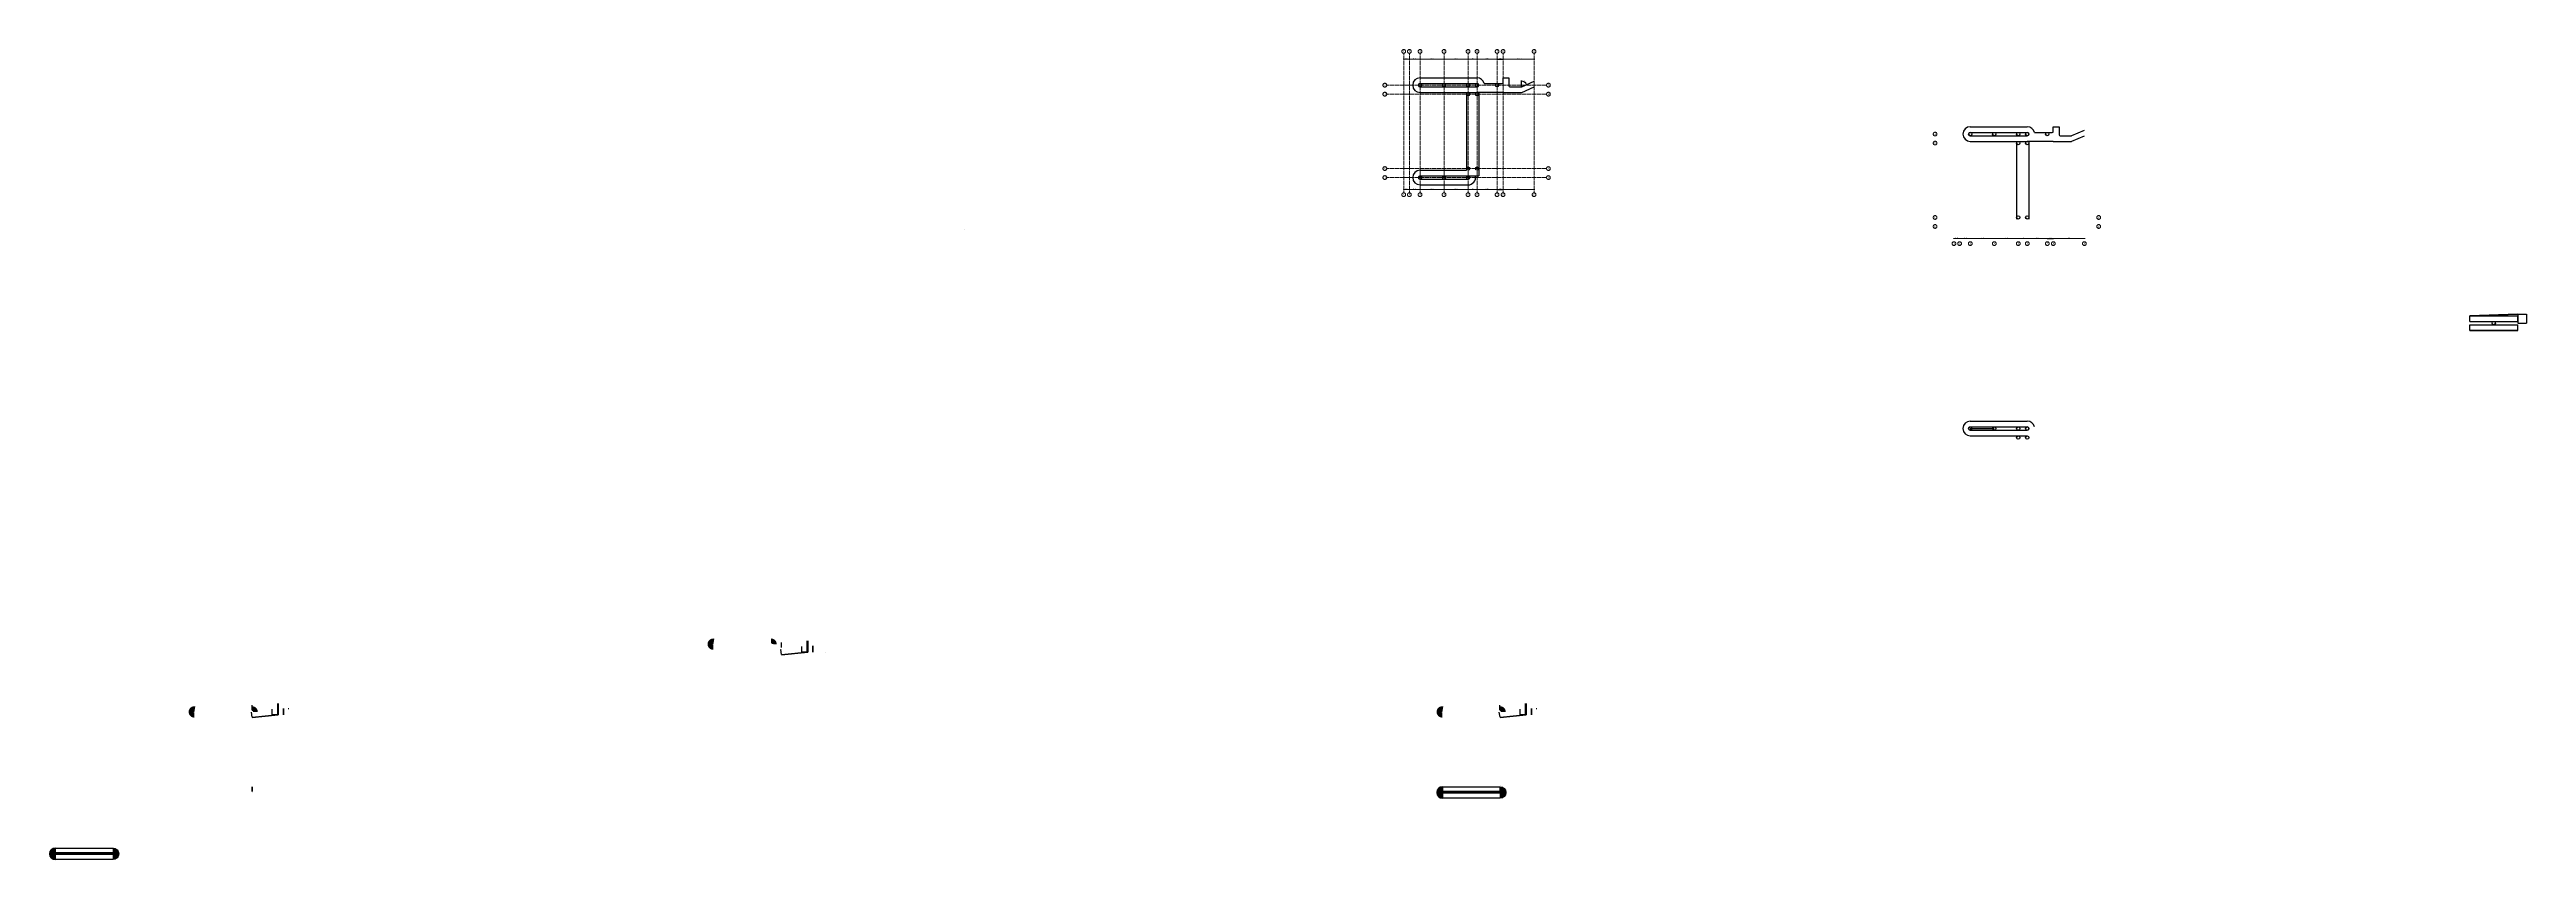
# Model space of a CAD drawing. Header units: millimetres. Extents: x 1985 to 5136, y 1737 to 3916.
# Drawn here: x 1985 to 2728, y 1737 to 1979 of the extents above; entities outside this region: 3.
import ezdxf

# ---------------------------------------------------------------- set-up
doc = ezdxf.new("R2010")
doc.units = ezdxf.units.MM
doc.linetypes.add('ACAD_ISO02W100', pattern=[15, 12, -3])
for name, color, linetype in [('Columnas', 3, 'Continuous'), ('EJES', 3, 'Continuous'), ('Puente', 6, 'Continuous')]:
    doc.layers.add(name, color=color, linetype=linetype)
doc.layers.add('Cotas', color=1, linetype='Continuous', lineweight=9)
doc.layers.add('Guias', color=5, linetype='ACAD_ISO02W100', lineweight=5)
doc.styles.add('arial', font='arial.ttf')
doc.styles.get("Standard").update_dxf_attribs({"font": 'arial.ttf'})
doc.dimstyles.new('FINAL', dxfattribs={"dimtxt": 0.3, "dimasz": 0.06, "dimexe": 0.08, "dimexo": 0.08, "dimgap": 0.05, "dimtad": 1, "dimzin": 5, "dimdsep": 46, "dimtxsty": 'arial', "dimblk1": 'ARCHTICK', "dimblk2": 'ARCHTICK', "dimsah": 1, "dimcen": 0.08, "dimdle": 0.08, "dimclrd": 1, "dimclre": 1, "dimclrt": 1, "dimadec": 0, "dimazin": 0, "dimtfac": 1, "dimtix": 1, "dimtofl": 0, "dimtmove": 2, "dimatfit": 3, "dimldrblk": 'ARCHTICK', "dimfxl": 0.08, "dimfxlon": 1, "dimtvp": 1, "dimtolj": 1, "dimtzin": 1, "dimlwd": -1, "dimarcsym": 0})

# ---------------------------------------------------------------- blocks, each defined once
blk = doc.blocks.new('_ArchTick')
at = {"layer": 'EJES', "color": 0, "linetype": 'Continuous', "lineweight": 0, "const_width": 0.15}
blk.add_lwpolyline([(-0.5, -0.5), (0.5, 0.5)], dxfattribs=at)
blk = doc.blocks.new('*D18')
at = {"layer": 'Cotas', "color": 1, "transparency": 16777216}
blk.add_line((2557.94, 1922.84), (2561.3, 1922.84), dxfattribs=at)
at = {"layer": 'Cotas', "color": 1, "lineweight": -2, "transparency": 16777216}
for p, q in [((2558.02, 1922.76), (2558.02, 1922.92)), ((2561.22, 1922.76), (2561.22, 1922.92))]:
    blk.add_line(p, q, dxfattribs=at)
at = {"layer": 'Defpoints', "color": 0}
for p in [(2558.02, 1922.61), (2561.22, 1922.84), (2561.22, 1922.61)]:
    blk.add_point(p, dxfattribs=at)
at = {"layer": 'Cotas', "color": 1, "transparency": 16777216, "xscale": 0.06, "yscale": 0.06, "zscale": 0.06, "rotation": 180}
blk.add_blockref('_ArchTick', (2558.02, 1922.84), dxfattribs=at)
at = {"layer": 'Cotas', "color": 1, "transparency": 16777216, "xscale": 0.06, "yscale": 0.06, "zscale": 0.06}
blk.add_blockref('_ArchTick', (2561.22, 1922.84), dxfattribs=at)
at = {"layer": 'Cotas', "color": 1, "transparency": 16777216, "insert": (2559.62, 1923.04), "char_height": 0.3, "attachment_point": 5, "style": 'arial'}
blk.add_mtext('\\A1;3.20', dxfattribs=at)
blk = doc.blocks.new('*D19')
at = {"layer": 'Cotas', "color": 1, "transparency": 16777216}
blk.add_line((2558.1, 1922.84), (2556.24, 1922.84), dxfattribs=at)
at = {"layer": 'Cotas', "color": 1, "lineweight": -2, "transparency": 16777216}
for p, q in [((2556.32, 1922.84), (2556.32, 1922.92)), ((2558.02, 1922.84), (2558.02, 1922.92))]:
    blk.add_line(p, q, dxfattribs=at)
at = {"layer": 'Defpoints', "color": 0}
for p in [(2556.32, 1922.84), (2556.32, 1922.84), (2558.02, 1922.84)]:
    blk.add_point(p, dxfattribs=at)
at = {"layer": 'Cotas', "color": 1, "transparency": 16777216, "xscale": 0.06, "yscale": 0.06, "zscale": 0.06, "rotation": 180}
blk.add_blockref('_ArchTick', (2556.32, 1922.84), dxfattribs=at)
at = {"layer": 'Cotas', "color": 1, "transparency": 16777216, "xscale": 0.06, "yscale": 0.06, "zscale": 0.06}
blk.add_blockref('_ArchTick', (2558.02, 1922.84), dxfattribs=at)
at = {"layer": 'Cotas', "color": 1, "transparency": 16777216, "insert": (2557.17, 1923.04), "char_height": 0.3, "attachment_point": 5, "style": 'arial'}
blk.add_mtext('\\A1;1.70', dxfattribs=at)
blk = doc.blocks.new('*D20')
at = {"layer": 'Cotas', "color": 1, "transparency": 16777216}
blk.add_line((2561.14, 1922.84), (2568.5, 1922.84), dxfattribs=at)
at = {"layer": 'Cotas', "color": 1, "lineweight": -2, "transparency": 16777216}
for p, q in [((2561.22, 1922.84), (2561.22, 1922.92)), ((2568.42, 1922.84), (2568.42, 1922.92))]:
    blk.add_line(p, q, dxfattribs=at)
at = {"layer": 'Defpoints', "color": 0}
for p in [(2561.22, 1922.84), (2568.42, 1922.84), (2568.42, 1922.84)]:
    blk.add_point(p, dxfattribs=at)
at = {"layer": 'Cotas', "color": 1, "transparency": 16777216, "xscale": 0.06, "yscale": 0.06, "zscale": 0.06, "rotation": 180}
blk.add_blockref('_ArchTick', (2561.22, 1922.84), dxfattribs=at)
at = {"layer": 'Cotas', "color": 1, "transparency": 16777216, "xscale": 0.06, "yscale": 0.06, "zscale": 0.06}
blk.add_blockref('_ArchTick', (2568.42, 1922.84), dxfattribs=at)
at = {"layer": 'Cotas', "color": 1, "transparency": 16777216, "insert": (2564.82, 1923.04), "char_height": 0.3, "attachment_point": 5, "style": 'arial'}
blk.add_mtext('\\A1;7.20', dxfattribs=at)
blk = doc.blocks.new('*D21')
at = {"layer": 'Defpoints', "color": 0}
for p in [(2584.32, 1922.84), (2586.12, 1922.84), (2586.12, 1922.84)]:
    blk.add_point(p, dxfattribs=at)
at = {"layer": 'Puente', "color": 1, "transparency": 16777216}
blk.add_line((2584.24, 1922.84), (2586.2, 1922.84), dxfattribs=at)
at = {"layer": 'Puente', "color": 1, "lineweight": -2, "transparency": 16777216}
for p, q in [((2584.32, 1922.84), (2584.32, 1922.92)), ((2586.12, 1922.84), (2586.12, 1922.92))]:
    blk.add_line(p, q, dxfattribs=at)
at = {"layer": 'Puente', "color": 1, "transparency": 16777216, "xscale": 0.06, "yscale": 0.06, "zscale": 0.06, "rotation": 180}
blk.add_blockref('_ArchTick', (2584.32, 1922.84), dxfattribs=at)
at = {"layer": 'Puente', "color": 1, "transparency": 16777216, "xscale": 0.06, "yscale": 0.06, "zscale": 0.06}
blk.add_blockref('_ArchTick', (2586.12, 1922.84), dxfattribs=at)
at = {"layer": 'Puente', "color": 1, "transparency": 16777216, "insert": (2585.22, 1923.04), "char_height": 0.3, "attachment_point": 5, "style": 'arial'}
blk.add_mtext('\\A1;1.80', dxfattribs=at)
blk = doc.blocks.new('*D22')
at = {"layer": 'Cotas', "color": 1, "transparency": 16777216}
blk.add_line((2568.34, 1922.84), (2575.7, 1922.84), dxfattribs=at)
at = {"layer": 'Cotas', "color": 1, "lineweight": -2, "transparency": 16777216}
for p, q in [((2568.42, 1922.84), (2568.42, 1922.92)), ((2575.62, 1922.92), (2575.62, 1922.76))]:
    blk.add_line(p, q, dxfattribs=at)
at = {"layer": 'Defpoints', "color": 0}
for p in [(2575.62, 1923.67), (2568.42, 1922.84), (2575.62, 1922.84)]:
    blk.add_point(p, dxfattribs=at)
at = {"layer": 'Cotas', "color": 1, "transparency": 16777216, "xscale": 0.06, "yscale": 0.06, "zscale": 0.06, "rotation": 180}
blk.add_blockref('_ArchTick', (2568.42, 1922.84), dxfattribs=at)
at = {"layer": 'Cotas', "color": 1, "transparency": 16777216, "xscale": 0.06, "yscale": 0.06, "zscale": 0.06}
blk.add_blockref('_ArchTick', (2575.62, 1922.84), dxfattribs=at)
at = {"layer": 'Cotas', "color": 1, "transparency": 16777216, "insert": (2572.02, 1923.04), "char_height": 0.3, "attachment_point": 5, "style": 'arial'}
blk.add_mtext('\\A1;7.20', dxfattribs=at)
blk = doc.blocks.new('*D23')
at = {"layer": 'Cotas', "color": 1, "transparency": 16777216}
blk.add_line((2575.54, 1922.84), (2578.4, 1922.84), dxfattribs=at)
at = {"layer": 'Cotas', "color": 1, "lineweight": -2, "transparency": 16777216}
for p, q in [((2575.62, 1922.84), (2575.62, 1922.92)), ((2578.32, 1922.92), (2578.32, 1922.76))]:
    blk.add_line(p, q, dxfattribs=at)
at = {"layer": 'Defpoints', "color": 0}
for p in [(2578.32, 1923.67), (2575.62, 1922.84), (2578.32, 1922.84)]:
    blk.add_point(p, dxfattribs=at)
at = {"layer": 'Cotas', "color": 1, "transparency": 16777216, "xscale": 0.06, "yscale": 0.06, "zscale": 0.06, "rotation": 180}
blk.add_blockref('_ArchTick', (2575.62, 1922.84), dxfattribs=at)
at = {"layer": 'Cotas', "color": 1, "transparency": 16777216, "xscale": 0.06, "yscale": 0.06, "zscale": 0.06}
blk.add_blockref('_ArchTick', (2578.32, 1922.84), dxfattribs=at)
at = {"layer": 'Cotas', "color": 1, "transparency": 16777216, "insert": (2576.97, 1923.04), "char_height": 0.3, "attachment_point": 5, "style": 'arial'}
blk.add_mtext('\\A1;2.70', dxfattribs=at)
blk = doc.blocks.new('*D24')
at = {"layer": 'Cotas', "color": 1, "transparency": 16777216}
blk.add_line((2578.24, 1922.84), (2584.4, 1922.84), dxfattribs=at)
at = {"layer": 'Cotas', "color": 1, "lineweight": -2, "transparency": 16777216}
for p, q in [((2578.32, 1922.84), (2578.32, 1922.92)), ((2584.32, 1922.84), (2584.32, 1922.92))]:
    blk.add_line(p, q, dxfattribs=at)
at = {"layer": 'Defpoints', "color": 0}
for p in [(2578.32, 1922.84), (2584.32, 1922.84), (2584.32, 1922.84)]:
    blk.add_point(p, dxfattribs=at)
at = {"layer": 'Cotas', "color": 1, "transparency": 16777216, "xscale": 0.06, "yscale": 0.06, "zscale": 0.06, "rotation": 180}
blk.add_blockref('_ArchTick', (2578.32, 1922.84), dxfattribs=at)
at = {"layer": 'Cotas', "color": 1, "transparency": 16777216, "xscale": 0.06, "yscale": 0.06, "zscale": 0.06}
blk.add_blockref('_ArchTick', (2584.32, 1922.84), dxfattribs=at)
at = {"layer": 'Cotas', "color": 1, "transparency": 16777216, "insert": (2581.32, 1923.04), "char_height": 0.3, "attachment_point": 5, "style": 'arial'}
blk.add_mtext('\\A1;6.00', dxfattribs=at)
blk = doc.blocks.new('*D25')
at = {"layer": 'Cotas', "color": 1, "transparency": 16777216}
blk.add_line((2586.04, 1922.84), (2595.5, 1922.84), dxfattribs=at)
at = {"layer": 'Cotas', "color": 1, "lineweight": -2, "transparency": 16777216}
for p, q in [((2586.12, 1922.84), (2586.12, 1922.92)), ((2595.42, 1922.92), (2595.42, 1922.76))]:
    blk.add_line(p, q, dxfattribs=at)
at = {"layer": 'Defpoints', "color": 0}
for p in [(2595.42, 1923.67), (2586.12, 1922.84), (2595.42, 1922.84)]:
    blk.add_point(p, dxfattribs=at)
at = {"layer": 'Cotas', "color": 1, "transparency": 16777216, "xscale": 0.06, "yscale": 0.06, "zscale": 0.06, "rotation": 180}
blk.add_blockref('_ArchTick', (2586.12, 1922.84), dxfattribs=at)
at = {"layer": 'Cotas', "color": 1, "transparency": 16777216, "xscale": 0.06, "yscale": 0.06, "zscale": 0.06}
blk.add_blockref('_ArchTick', (2595.42, 1922.84), dxfattribs=at)
at = {"layer": 'Cotas', "color": 1, "transparency": 16777216, "insert": (2590.77, 1923.04), "char_height": 0.3, "attachment_point": 5, "style": 'arial'}
blk.add_mtext('\\A1;9.30', dxfattribs=at)
blk = doc.blocks.new('dona_pasador')
for p, q in [((2560.85, 1881.93), (2560.85, 1880.48)), ((2560.85, 1879.98), (2560.85, 1878.53))]:
    blk.add_line(p, q)
for radius in [1.7, 0.25]:
    blk.add_arc((2560.85, 1880.23), radius, 90, 270)
blk = doc.blocks.new('*D113')
at = {"layer": 'Cotas', "color": 1, "transparency": 16777216}
blk.add_line((2392.95, 1937.51), (2396.31, 1937.51), dxfattribs=at)
at = {"layer": 'Cotas', "color": 1, "lineweight": -2, "transparency": 16777216}
for p, q in [((2393.03, 1937.43), (2393.03, 1937.59)), ((2396.23, 1937.43), (2396.23, 1937.59))]:
    blk.add_line(p, q, dxfattribs=at)
at = {"layer": 'Defpoints', "color": 0}
for p in [(2393.03, 1937.28), (2396.23, 1937.51), (2396.23, 1937.28)]:
    blk.add_point(p, dxfattribs=at)
at = {"layer": 'Cotas', "color": 1, "transparency": 16777216, "xscale": 0.06, "yscale": 0.06, "zscale": 0.06, "rotation": 180}
blk.add_blockref('_ArchTick', (2393.03, 1937.51), dxfattribs=at)
at = {"layer": 'Cotas', "color": 1, "transparency": 16777216, "xscale": 0.06, "yscale": 0.06, "zscale": 0.06}
blk.add_blockref('_ArchTick', (2396.23, 1937.51), dxfattribs=at)
at = {"layer": 'Cotas', "color": 1, "transparency": 16777216, "insert": (2394.63, 1937.71), "char_height": 0.3, "attachment_point": 5, "style": 'arial'}
blk.add_mtext('\\A1;3.20', dxfattribs=at)
blk = doc.blocks.new('*D114')
at = {"layer": 'Cotas', "color": 1, "transparency": 16777216}
blk.add_line((2393.11, 1937.51), (2391.25, 1937.51), dxfattribs=at)
at = {"layer": 'Cotas', "color": 1, "lineweight": -2, "transparency": 16777216}
for p, q in [((2391.33, 1937.51), (2391.33, 1937.59)), ((2393.03, 1937.51), (2393.03, 1937.59))]:
    blk.add_line(p, q, dxfattribs=at)
at = {"layer": 'Defpoints', "color": 0}
for p in [(2391.33, 1937.51), (2391.33, 1937.51), (2393.03, 1937.51)]:
    blk.add_point(p, dxfattribs=at)
at = {"layer": 'Cotas', "color": 1, "transparency": 16777216, "xscale": 0.06, "yscale": 0.06, "zscale": 0.06, "rotation": 180}
blk.add_blockref('_ArchTick', (2391.33, 1937.51), dxfattribs=at)
at = {"layer": 'Cotas', "color": 1, "transparency": 16777216, "xscale": 0.06, "yscale": 0.06, "zscale": 0.06}
blk.add_blockref('_ArchTick', (2393.03, 1937.51), dxfattribs=at)
at = {"layer": 'Cotas', "color": 1, "transparency": 16777216, "insert": (2392.18, 1937.71), "char_height": 0.3, "attachment_point": 5, "style": 'arial'}
blk.add_mtext('\\A1;1.70', dxfattribs=at)
blk = doc.blocks.new('*D115')
at = {"layer": 'Cotas', "color": 1, "transparency": 16777216}
blk.add_line((2396.15, 1937.51), (2403.51, 1937.51), dxfattribs=at)
at = {"layer": 'Cotas', "color": 1, "lineweight": -2, "transparency": 16777216}
for p, q in [((2396.23, 1937.51), (2396.23, 1937.59)), ((2403.43, 1937.51), (2403.43, 1937.59))]:
    blk.add_line(p, q, dxfattribs=at)
at = {"layer": 'Defpoints', "color": 0}
for p in [(2396.23, 1937.51), (2403.43, 1937.51), (2403.43, 1937.51)]:
    blk.add_point(p, dxfattribs=at)
at = {"layer": 'Cotas', "color": 1, "transparency": 16777216, "xscale": 0.06, "yscale": 0.06, "zscale": 0.06, "rotation": 180}
blk.add_blockref('_ArchTick', (2396.23, 1937.51), dxfattribs=at)
at = {"layer": 'Cotas', "color": 1, "transparency": 16777216, "xscale": 0.06, "yscale": 0.06, "zscale": 0.06}
blk.add_blockref('_ArchTick', (2403.43, 1937.51), dxfattribs=at)
at = {"layer": 'Cotas', "color": 1, "transparency": 16777216, "insert": (2399.83, 1937.71), "char_height": 0.3, "attachment_point": 5, "style": 'arial'}
blk.add_mtext('\\A1;7.20', dxfattribs=at)
blk = doc.blocks.new('*D116')
at = {"layer": 'Defpoints', "color": 0}
for p in [(2419.33, 1937.51), (2421.13, 1937.51), (2421.13, 1937.51)]:
    blk.add_point(p, dxfattribs=at)
at = {"layer": 'Puente', "color": 1, "transparency": 16777216}
blk.add_line((2419.25, 1937.51), (2421.21, 1937.51), dxfattribs=at)
at = {"layer": 'Puente', "color": 1, "lineweight": -2, "transparency": 16777216}
for p, q in [((2419.33, 1937.51), (2419.33, 1937.59)), ((2421.13, 1937.51), (2421.13, 1937.59))]:
    blk.add_line(p, q, dxfattribs=at)
at = {"layer": 'Puente', "color": 1, "transparency": 16777216, "xscale": 0.06, "yscale": 0.06, "zscale": 0.06, "rotation": 180}
blk.add_blockref('_ArchTick', (2419.33, 1937.51), dxfattribs=at)
at = {"layer": 'Puente', "color": 1, "transparency": 16777216, "xscale": 0.06, "yscale": 0.06, "zscale": 0.06}
blk.add_blockref('_ArchTick', (2421.13, 1937.51), dxfattribs=at)
at = {"layer": 'Puente', "color": 1, "transparency": 16777216, "insert": (2420.23, 1937.71), "char_height": 0.3, "attachment_point": 5, "style": 'arial'}
blk.add_mtext('\\A1;1.80', dxfattribs=at)
blk = doc.blocks.new('*D101')
at = {"layer": 'Cotas', "color": 1, "transparency": 16777216}
blk.add_line((2403.35, 1937.51), (2410.71, 1937.51), dxfattribs=at)
at = {"layer": 'Cotas', "color": 1, "lineweight": -2, "transparency": 16777216}
for p, q in [((2403.43, 1937.51), (2403.43, 1937.59)), ((2410.63, 1937.59), (2410.63, 1937.43))]:
    blk.add_line(p, q, dxfattribs=at)
at = {"layer": 'Defpoints', "color": 0}
for p in [(2403.43, 1937.51), (2410.63, 1938.33), (2410.63, 1937.51)]:
    blk.add_point(p, dxfattribs=at)
at = {"layer": 'Cotas', "color": 1, "transparency": 16777216, "xscale": 0.06, "yscale": 0.06, "zscale": 0.06, "rotation": 180}
blk.add_blockref('_ArchTick', (2403.43, 1937.51), dxfattribs=at)
at = {"layer": 'Cotas', "color": 1, "transparency": 16777216, "xscale": 0.06, "yscale": 0.06, "zscale": 0.06}
blk.add_blockref('_ArchTick', (2410.63, 1937.51), dxfattribs=at)
at = {"layer": 'Cotas', "color": 1, "transparency": 16777216, "insert": (2407.03, 1937.71), "char_height": 0.3, "attachment_point": 5, "style": 'arial'}
blk.add_mtext('\\A1;7.20', dxfattribs=at)
blk = doc.blocks.new('*D102')
at = {"layer": 'Cotas', "color": 1, "transparency": 16777216}
blk.add_line((2410.55, 1937.51), (2413.41, 1937.51), dxfattribs=at)
at = {"layer": 'Cotas', "color": 1, "lineweight": -2, "transparency": 16777216}
for p, q in [((2410.63, 1937.51), (2410.63, 1937.59)), ((2413.33, 1937.59), (2413.33, 1937.43))]:
    blk.add_line(p, q, dxfattribs=at)
at = {"layer": 'Defpoints', "color": 0}
for p in [(2410.63, 1937.51), (2413.33, 1938.33), (2413.33, 1937.51)]:
    blk.add_point(p, dxfattribs=at)
at = {"layer": 'Cotas', "color": 1, "transparency": 16777216, "xscale": 0.06, "yscale": 0.06, "zscale": 0.06, "rotation": 180}
blk.add_blockref('_ArchTick', (2410.63, 1937.51), dxfattribs=at)
at = {"layer": 'Cotas', "color": 1, "transparency": 16777216, "xscale": 0.06, "yscale": 0.06, "zscale": 0.06}
blk.add_blockref('_ArchTick', (2413.33, 1937.51), dxfattribs=at)
at = {"layer": 'Cotas', "color": 1, "transparency": 16777216, "insert": (2411.98, 1937.71), "char_height": 0.3, "attachment_point": 5, "style": 'arial'}
blk.add_mtext('\\A1;2.70', dxfattribs=at)
blk = doc.blocks.new('*D103')
at = {"layer": 'Cotas', "color": 1, "transparency": 16777216}
blk.add_line((2413.25, 1937.51), (2419.41, 1937.51), dxfattribs=at)
at = {"layer": 'Cotas', "color": 1, "lineweight": -2, "transparency": 16777216}
for p, q in [((2413.33, 1937.51), (2413.33, 1937.59)), ((2419.33, 1937.51), (2419.33, 1937.59))]:
    blk.add_line(p, q, dxfattribs=at)
at = {"layer": 'Defpoints', "color": 0}
for p in [(2413.33, 1937.51), (2419.33, 1937.51), (2419.33, 1937.51)]:
    blk.add_point(p, dxfattribs=at)
at = {"layer": 'Cotas', "color": 1, "transparency": 16777216, "xscale": 0.06, "yscale": 0.06, "zscale": 0.06, "rotation": 180}
blk.add_blockref('_ArchTick', (2413.33, 1937.51), dxfattribs=at)
at = {"layer": 'Cotas', "color": 1, "transparency": 16777216, "xscale": 0.06, "yscale": 0.06, "zscale": 0.06}
blk.add_blockref('_ArchTick', (2419.33, 1937.51), dxfattribs=at)
at = {"layer": 'Cotas', "color": 1, "transparency": 16777216, "insert": (2416.33, 1937.71), "char_height": 0.3, "attachment_point": 5, "style": 'arial'}
blk.add_mtext('\\A1;6.00', dxfattribs=at)
blk = doc.blocks.new('*D104')
at = {"layer": 'Cotas', "color": 1, "transparency": 16777216}
blk.add_line((2421.05, 1937.51), (2430.51, 1937.51), dxfattribs=at)
at = {"layer": 'Cotas', "color": 1, "lineweight": -2, "transparency": 16777216}
for p, q in [((2421.13, 1937.51), (2421.13, 1937.59)), ((2430.43, 1937.59), (2430.43, 1937.43))]:
    blk.add_line(p, q, dxfattribs=at)
at = {"layer": 'Defpoints', "color": 0}
for p in [(2421.13, 1937.51), (2430.43, 1938.33), (2430.43, 1937.51)]:
    blk.add_point(p, dxfattribs=at)
at = {"layer": 'Cotas', "color": 1, "transparency": 16777216, "xscale": 0.06, "yscale": 0.06, "zscale": 0.06, "rotation": 180}
blk.add_blockref('_ArchTick', (2421.13, 1937.51), dxfattribs=at)
at = {"layer": 'Cotas', "color": 1, "transparency": 16777216, "xscale": 0.06, "yscale": 0.06, "zscale": 0.06}
blk.add_blockref('_ArchTick', (2430.43, 1937.51), dxfattribs=at)
at = {"layer": 'Cotas', "color": 1, "transparency": 16777216, "insert": (2425.78, 1937.71), "char_height": 0.3, "attachment_point": 5, "style": 'arial'}
blk.add_mtext('\\A1;9.30', dxfattribs=at)
blk = doc.blocks.new('*D105')
at = {"layer": 'Cotas', "color": 1, "transparency": 16777216}
blk.add_line((2392.95, 1976.59), (2396.31, 1976.59), dxfattribs=at)
at = {"layer": 'Cotas', "color": 1, "lineweight": -2, "transparency": 16777216}
for p, q in [((2393.03, 1976.51), (2393.03, 1976.67)), ((2396.23, 1976.51), (2396.23, 1976.67))]:
    blk.add_line(p, q, dxfattribs=at)
at = {"layer": 'Defpoints', "color": 0}
for p in [(2393.03, 1976.36), (2396.23, 1976.59), (2396.23, 1976.36)]:
    blk.add_point(p, dxfattribs=at)
at = {"layer": 'Cotas', "color": 1, "transparency": 16777216, "xscale": 0.06, "yscale": 0.06, "zscale": 0.06, "rotation": 180}
blk.add_blockref('_ArchTick', (2393.03, 1976.59), dxfattribs=at)
at = {"layer": 'Cotas', "color": 1, "transparency": 16777216, "xscale": 0.06, "yscale": 0.06, "zscale": 0.06}
blk.add_blockref('_ArchTick', (2396.23, 1976.59), dxfattribs=at)
at = {"layer": 'Cotas', "color": 1, "transparency": 16777216, "insert": (2394.63, 1976.79), "char_height": 0.3, "attachment_point": 5, "style": 'arial'}
blk.add_mtext('\\A1;3.20', dxfattribs=at)
blk = doc.blocks.new('*D106')
at = {"layer": 'Cotas', "color": 1, "transparency": 16777216}
blk.add_line((2393.11, 1976.59), (2391.25, 1976.59), dxfattribs=at)
at = {"layer": 'Cotas', "color": 1, "lineweight": -2, "transparency": 16777216}
for p, q in [((2391.33, 1976.59), (2391.33, 1976.67)), ((2393.03, 1976.59), (2393.03, 1976.67))]:
    blk.add_line(p, q, dxfattribs=at)
at = {"layer": 'Defpoints', "color": 0}
for p in [(2391.33, 1976.59), (2391.33, 1976.59), (2393.03, 1976.59)]:
    blk.add_point(p, dxfattribs=at)
at = {"layer": 'Cotas', "color": 1, "transparency": 16777216, "xscale": 0.06, "yscale": 0.06, "zscale": 0.06, "rotation": 180}
blk.add_blockref('_ArchTick', (2391.33, 1976.59), dxfattribs=at)
at = {"layer": 'Cotas', "color": 1, "transparency": 16777216, "xscale": 0.06, "yscale": 0.06, "zscale": 0.06}
blk.add_blockref('_ArchTick', (2393.03, 1976.59), dxfattribs=at)
at = {"layer": 'Cotas', "color": 1, "transparency": 16777216, "insert": (2392.18, 1976.79), "char_height": 0.3, "attachment_point": 5, "style": 'arial'}
blk.add_mtext('\\A1;1.70', dxfattribs=at)
blk = doc.blocks.new('*D107')
at = {"layer": 'Cotas', "color": 1, "transparency": 16777216}
blk.add_line((2396.15, 1976.59), (2403.51, 1976.59), dxfattribs=at)
at = {"layer": 'Cotas', "color": 1, "lineweight": -2, "transparency": 16777216}
for p, q in [((2396.23, 1976.59), (2396.23, 1976.67)), ((2403.43, 1976.59), (2403.43, 1976.67))]:
    blk.add_line(p, q, dxfattribs=at)
at = {"layer": 'Defpoints', "color": 0}
for p in [(2396.23, 1976.59), (2403.43, 1976.59), (2403.43, 1976.59)]:
    blk.add_point(p, dxfattribs=at)
at = {"layer": 'Cotas', "color": 1, "transparency": 16777216, "xscale": 0.06, "yscale": 0.06, "zscale": 0.06, "rotation": 180}
blk.add_blockref('_ArchTick', (2396.23, 1976.59), dxfattribs=at)
at = {"layer": 'Cotas', "color": 1, "transparency": 16777216, "xscale": 0.06, "yscale": 0.06, "zscale": 0.06}
blk.add_blockref('_ArchTick', (2403.43, 1976.59), dxfattribs=at)
at = {"layer": 'Cotas', "color": 1, "transparency": 16777216, "insert": (2399.83, 1976.79), "char_height": 0.3, "attachment_point": 5, "style": 'arial'}
blk.add_mtext('\\A1;7.20', dxfattribs=at)
blk = doc.blocks.new('*D108')
at = {"layer": 'Defpoints', "color": 0}
for p in [(2419.33, 1976.59), (2421.13, 1976.59), (2421.13, 1976.59)]:
    blk.add_point(p, dxfattribs=at)
at = {"layer": 'Puente', "color": 1, "transparency": 16777216}
blk.add_line((2419.25, 1976.59), (2421.21, 1976.59), dxfattribs=at)
at = {"layer": 'Puente', "color": 1, "lineweight": -2, "transparency": 16777216}
for p, q in [((2419.33, 1976.59), (2419.33, 1976.67)), ((2421.13, 1976.59), (2421.13, 1976.67))]:
    blk.add_line(p, q, dxfattribs=at)
at = {"layer": 'Puente', "color": 1, "transparency": 16777216, "xscale": 0.06, "yscale": 0.06, "zscale": 0.06, "rotation": 180}
blk.add_blockref('_ArchTick', (2419.33, 1976.59), dxfattribs=at)
at = {"layer": 'Puente', "color": 1, "transparency": 16777216, "xscale": 0.06, "yscale": 0.06, "zscale": 0.06}
blk.add_blockref('_ArchTick', (2421.13, 1976.59), dxfattribs=at)
at = {"layer": 'Puente', "color": 1, "transparency": 16777216, "insert": (2420.23, 1976.79), "char_height": 0.3, "attachment_point": 5, "style": 'arial'}
blk.add_mtext('\\A1;1.80', dxfattribs=at)
blk = doc.blocks.new('*D109')
at = {"layer": 'Cotas', "color": 1, "transparency": 16777216}
blk.add_line((2403.35, 1976.59), (2410.71, 1976.59), dxfattribs=at)
at = {"layer": 'Cotas', "color": 1, "lineweight": -2, "transparency": 16777216}
for p, q in [((2403.43, 1976.59), (2403.43, 1976.67)), ((2410.63, 1976.67), (2410.63, 1976.51))]:
    blk.add_line(p, q, dxfattribs=at)
at = {"layer": 'Defpoints', "color": 0}
for p in [(2403.43, 1976.59), (2410.63, 1977.42), (2410.63, 1976.59)]:
    blk.add_point(p, dxfattribs=at)
at = {"layer": 'Cotas', "color": 1, "transparency": 16777216, "xscale": 0.06, "yscale": 0.06, "zscale": 0.06, "rotation": 180}
blk.add_blockref('_ArchTick', (2403.43, 1976.59), dxfattribs=at)
at = {"layer": 'Cotas', "color": 1, "transparency": 16777216, "xscale": 0.06, "yscale": 0.06, "zscale": 0.06}
blk.add_blockref('_ArchTick', (2410.63, 1976.59), dxfattribs=at)
at = {"layer": 'Cotas', "color": 1, "transparency": 16777216, "insert": (2407.03, 1976.79), "char_height": 0.3, "attachment_point": 5, "style": 'arial'}
blk.add_mtext('\\A1;7.20', dxfattribs=at)
blk = doc.blocks.new('*D110')
at = {"layer": 'Cotas', "color": 1, "transparency": 16777216}
blk.add_line((2410.55, 1976.59), (2413.41, 1976.59), dxfattribs=at)
at = {"layer": 'Cotas', "color": 1, "lineweight": -2, "transparency": 16777216}
for p, q in [((2410.63, 1976.59), (2410.63, 1976.67)), ((2413.33, 1976.67), (2413.33, 1976.51))]:
    blk.add_line(p, q, dxfattribs=at)
at = {"layer": 'Defpoints', "color": 0}
for p in [(2410.63, 1976.59), (2413.33, 1977.42), (2413.33, 1976.59)]:
    blk.add_point(p, dxfattribs=at)
at = {"layer": 'Cotas', "color": 1, "transparency": 16777216, "xscale": 0.06, "yscale": 0.06, "zscale": 0.06, "rotation": 180}
blk.add_blockref('_ArchTick', (2410.63, 1976.59), dxfattribs=at)
at = {"layer": 'Cotas', "color": 1, "transparency": 16777216, "xscale": 0.06, "yscale": 0.06, "zscale": 0.06}
blk.add_blockref('_ArchTick', (2413.33, 1976.59), dxfattribs=at)
at = {"layer": 'Cotas', "color": 1, "transparency": 16777216, "insert": (2411.98, 1976.79), "char_height": 0.3, "attachment_point": 5, "style": 'arial'}
blk.add_mtext('\\A1;2.70', dxfattribs=at)
blk = doc.blocks.new('*D111')
at = {"layer": 'Cotas', "color": 1, "transparency": 16777216}
blk.add_line((2413.25, 1976.59), (2419.41, 1976.59), dxfattribs=at)
at = {"layer": 'Cotas', "color": 1, "lineweight": -2, "transparency": 16777216}
for p, q in [((2413.33, 1976.59), (2413.33, 1976.67)), ((2419.33, 1976.59), (2419.33, 1976.67))]:
    blk.add_line(p, q, dxfattribs=at)
at = {"layer": 'Defpoints', "color": 0}
for p in [(2413.33, 1976.59), (2419.33, 1976.59), (2419.33, 1976.59)]:
    blk.add_point(p, dxfattribs=at)
at = {"layer": 'Cotas', "color": 1, "transparency": 16777216, "xscale": 0.06, "yscale": 0.06, "zscale": 0.06, "rotation": 180}
blk.add_blockref('_ArchTick', (2413.33, 1976.59), dxfattribs=at)
at = {"layer": 'Cotas', "color": 1, "transparency": 16777216, "xscale": 0.06, "yscale": 0.06, "zscale": 0.06}
blk.add_blockref('_ArchTick', (2419.33, 1976.59), dxfattribs=at)
at = {"layer": 'Cotas', "color": 1, "transparency": 16777216, "insert": (2416.33, 1976.79), "char_height": 0.3, "attachment_point": 5, "style": 'arial'}
blk.add_mtext('\\A1;6.00', dxfattribs=at)
blk = doc.blocks.new('*D112')
at = {"layer": 'Cotas', "color": 1, "transparency": 16777216}
blk.add_line((2421.05, 1976.59), (2430.51, 1976.59), dxfattribs=at)
at = {"layer": 'Cotas', "color": 1, "lineweight": -2, "transparency": 16777216}
for p, q in [((2421.13, 1976.59), (2421.13, 1976.67)), ((2430.43, 1976.67), (2430.43, 1976.51))]:
    blk.add_line(p, q, dxfattribs=at)
at = {"layer": 'Defpoints', "color": 0}
for p in [(2421.13, 1976.59), (2430.43, 1977.42), (2430.43, 1976.59)]:
    blk.add_point(p, dxfattribs=at)
at = {"layer": 'Cotas', "color": 1, "transparency": 16777216, "xscale": 0.06, "yscale": 0.06, "zscale": 0.06, "rotation": 180}
blk.add_blockref('_ArchTick', (2421.13, 1976.59), dxfattribs=at)
at = {"layer": 'Cotas', "color": 1, "transparency": 16777216, "xscale": 0.06, "yscale": 0.06, "zscale": 0.06}
blk.add_blockref('_ArchTick', (2430.43, 1976.59), dxfattribs=at)
at = {"layer": 'Cotas', "color": 1, "transparency": 16777216, "insert": (2425.78, 1976.79), "char_height": 0.3, "attachment_point": 5, "style": 'arial'}
blk.add_mtext('\\A1;9.30', dxfattribs=at)
blk = doc.blocks.new('*D117')
at = {"layer": 'Defpoints', "color": 0}
for p in [(2426.63, 1970.18), (2426.63, 1968.32), (2426.73, 1968.36), (2427.8, 1969.53), (2430.43, 1970.01)]:
    blk.add_point(p, dxfattribs=at)
at = {"layer": 'Puente', "color": 1, "transparency": 16777216}
blk.add_arc((2426.63, 1968.31), 1.69, 24.10223, 90, dxfattribs=at)
at = {"layer": 'Puente', "color": 1, "transparency": 16777216, "xscale": 0.06, "yscale": 0.06, "zscale": 0.06}
for p, rotation in [((2426.63, 1970), 179.999999999988), ((2428.17, 1969), 294.10223450116)]:
    blk.add_blockref('_ArchTick', p, dxfattribs=dict(at, rotation=rotation))
at = {"layer": 'Puente', "color": 1, "transparency": 16777216, "insert": (2427.66, 1969.9), "char_height": 0.3, "attachment_point": 5, "rotation": 327.05112, "style": 'arial'}
blk.add_mtext('\\A1;66°', dxfattribs=at)

msp = doc.modelspace()

# ---------------------------------------------------------------- linework, layer by layer
for p, q in [((4445.523, 3628.423, 0.099), (4445.273, 3626.722, 0.349)), ((4445.479, 3626.783, 4.569), (4445.479, 3626.783, 0.069)), ((2259.581, 1925.657, 4.601), (2259.581, 1925.657, 4.701)), ((2725.38, 1900.162, 6.5), (2710.981, 1899.66, 4.5)), ((2710.981, 1899.66, 4), (2725.38, 1900.162, 6)), ((2710.981, 1897.96), (2710.981, 1899.66)), ((2710.981, 1899.66), (2710.981, 1899.66, 0.5)), ((2710.981, 1899.66, 0.5), (2725.35, 1899.66, 3)), ((2710.981, 1899.66), (2725.35, 1899.66, 2.5)), ((2710.981, 1897.96, 4.5), (2710.981, 1899.66, 4.5)), ((2710.981, 1897.96), (2725.35, 1897.96)), ((2710.981, 1897.96, 4.5), (2710.981, 1897.96, 4)), ((2710.981, 1895.26), (2710.981, 1896.96)), ((2710.981, 1896.96), (2725.35, 1896.96)), ((2710.981, 1895.26), (2725.35, 1895.26)), ((2725.35, 1895.26, 2.5), (2710.981, 1895.26, 4)), ((2725.35, 1895.26, 3), (2710.981, 1895.26, 4.5)), ((2710.981, 1895.26, 4.5), (2710.981, 1895.26, 4)), ((2725.35, 1897.96), (2725.35, 1899.66)), ((2725.35, 1899.66, 3), (2725.35, 1899.66, 2.5)), ((2725.35, 1897.46), (2725.35, 1897.46, 5.5)), ((2725.35, 1895.26), (2725.35, 1896.96)), ((2725.35, 1895.26, 3), (2725.35, 1895.26, 2.5)), ((2725.38, 1900.162, 6), (2727.98, 1900.162, 6)), ((2725.38, 1900.162, 6), (2725.38, 1897.46, 6)), ((2725.38, 1897.46, 6), (2727.98, 1897.46, 6)), ((2727.98, 1900.162, 6), (2727.98, 1897.46, 6)), ((2561.219, 1865.858), (2568.419, 1865.858)), ((2184.348, 1802.837, 3.323), (2184.098, 1801.136, 3.573)), ((2184.304, 1801.197, 7.793), (2184.304, 1801.197, 3.293)), ((2204.809, 1798.101, 2.6), (2204.573, 1799.583, 2.833)), ((2204.764, 1800.198, 5.601), (2204.764, 1801.648, 5.601)), ((2204.766, 1800.216, 5.6), (2204.766, 1800.216, 5.7)), ((2204.809, 1801.604, 0), (2204.809, 1801.604, 5.5)), ((2204.809, 1797.954, 2.6), (2212.65, 1798.804, 1.9)), ((2212.65, 1798.804, 1.8), (2204.809, 1797.954, 2.5)), ((2204.809, 1797.954, 2.6), (2204.809, 1797.954, 2.5)), ((2210.85, 1798.804, 1.9), (2210.85, 1800.504, 1.9)), ((2210.85, 1799.654, 0), (2210.85, 1799.654, 1.9)), ((2210.85, 1799.654, 0), (2210.85, 1799.654, 1.9)), ((2210.85, 1798.804, 1.9), (2210.85, 1798.804, 1.9)), ((2210.85, 1798.804, 1.8), (2212.65, 1798.804, 1.8)), ((2212.65, 1798.804, 1.9), (2210.85, 1798.804, 1.9)), ((2212.468, 1798.804, 1.9), (2212.468, 1802.204, 1.9)), ((2212.65, 1798.804, 1.8), (2212.57, 1798.883, 1.806)), ((2212.65, 1802.204, 1.9), (2212.65, 1802.204, 1.8)), ((2212.65, 1802.204, 1.8), (2212.65, 1798.804, 1.8)), ((2212.65, 1798.804, 1.8), (2212.65, 1798.804, 1.9)), ((2214.218, 1800.677, 1.8), (2214.216, 1798.806, 1.8)), ((2214.216, 1798.806, 1.8), (2214.218, 1798.804, 1.9)), ((2214.218, 1800.677, 1.9), (2214.218, 1800.677, 1.8)), ((2214.218, 1798.804, 1.9), (2214.218, 1800.677, 1.9)), ((2217.906, 1798.804, 0), (2217.906, 1798.804, 0.1)), ((2028.761, 1782.519, 0.099), (2028.511, 1780.819, 0.349)), ((2046.023, 1781.423, 5.67), (2046.023, 1782.873, 5.67)), ((2046.067, 1782.829, 0.069), (2046.067, 1782.829, 5.569)), ((2053.727, 1780.029, 1.969), (2053.727, 1783.429, 1.969)), ((2053.909, 1783.429, 1.969), (2053.909, 1783.429, 1.869)), ((2053.909, 1783.429, 1.869), (2053.909, 1780.029, 1.869)), ((2402.938, 1782.519, 0.099), (2402.688, 1780.819, 0.349)), ((2420.2, 1781.423, 5.67), (2420.2, 1782.873, 5.67)), ((2420.244, 1782.829, 0.069), (2420.244, 1782.829, 5.569)), ((2427.904, 1780.029, 1.969), (2427.904, 1783.429, 1.969)), ((2428.086, 1783.429, 1.969), (2428.086, 1783.429, 1.869)), ((2428.086, 1783.429, 1.869), (2428.086, 1780.029, 1.869)), ((2028.717, 1780.879, 4.569), (2028.717, 1780.879, 0.069)), ((2046.067, 1779.327, 2.669), (2045.832, 1780.809, 2.901)), ((2046.024, 1781.441, 5.669), (2046.024, 1781.441, 5.769)), ((2046.067, 1779.179, 2.669), (2053.909, 1780.029, 1.969)), ((2053.909, 1780.029, 1.869), (2046.067, 1779.179, 2.569)), ((2046.067, 1779.179, 2.669), (2046.067, 1779.179, 2.569)), ((2052.109, 1780.029, 1.969), (2052.109, 1781.729, 1.969)), ((2052.109, 1780.879, 0.069), (2052.109, 1780.879, 1.969)), ((2052.109, 1780.879, 0.069), (2052.109, 1780.879, 1.969)), ((2052.109, 1780.029, 1.969), (2052.109, 1780.029, 1.969)), ((2052.109, 1780.029, 1.869), (2053.909, 1780.029, 1.869)), ((2053.909, 1780.029, 1.969), (2052.109, 1780.029, 1.969)), ((2053.909, 1780.029, 1.869), (2053.829, 1780.108, 1.875)), ((2053.909, 1780.029, 1.869), (2053.909, 1780.029, 1.969)), ((2055.477, 1781.902, 1.869), (2055.475, 1780.031, 1.869)), ((2055.475, 1780.031, 1.869), (2055.477, 1780.029, 1.969)), ((2055.477, 1781.902, 1.969), (2055.477, 1781.902, 1.869)), ((2055.477, 1780.029, 1.969), (2055.477, 1781.902, 1.969)), ((2056.902, 1781.944, 1.271), (2057.05, 1781.941, 1.199)), ((2402.894, 1780.879, 4.569), (2402.894, 1780.879, 0.069)), ((2420.244, 1779.327, 2.669), (2420.008, 1780.809, 2.901)), ((2420.201, 1781.441, 5.669), (2420.201, 1781.441, 5.769)), ((2420.244, 1779.179, 2.669), (2428.086, 1780.029, 1.969)), ((2428.086, 1780.029, 1.869), (2420.244, 1779.179, 2.569)), ((2420.244, 1779.179, 2.669), (2420.244, 1779.179, 2.569)), ((2426.286, 1780.029, 1.969), (2426.286, 1781.729, 1.969)), ((2426.286, 1780.879, 0.069), (2426.286, 1780.879, 1.969)), ((2426.286, 1780.879, 0.069), (2426.286, 1780.879, 1.969)), ((2426.286, 1780.029, 1.969), (2426.286, 1780.029, 1.969)), ((2426.286, 1780.029, 1.869), (2428.086, 1780.029, 1.869)), ((2428.086, 1780.029, 1.969), (2426.286, 1780.029, 1.969)), ((2428.086, 1780.029, 1.869), (2428.006, 1780.108, 1.875)), ((2428.086, 1780.029, 1.869), (2428.086, 1780.029, 1.969)), ((2429.654, 1781.902, 1.869), (2429.652, 1780.031, 1.869)), ((2429.652, 1780.031, 1.869), (2429.654, 1780.029, 1.969)), ((2429.654, 1781.902, 1.969), (2429.654, 1781.902, 1.869)), ((2429.654, 1780.029, 1.969), (2429.654, 1781.902, 1.969)), ((2431.079, 1781.944, 1.271), (2431.227, 1781.941, 1.199)), ((2046.092, 1756.968, 5.5), (2046.092, 1758.418, 5.5)), ((2046.093, 1756.986, 5.499), (2046.093, 1756.986, 5.599)), ((2046.096, 1758.421, 2.5), (2046.096, 1756.971, 2.5)), ((2046.096, 1756.721, 2.5), (2046.096, 1756.721, 5.5)), ((2402.923, 1758.421), (2402.673, 1756.721, 0.25)), ((2402.923, 1758.421), (2420.273, 1758.421, 2.5)), ((2402.923, 1758.421, 4.5), (2402.923, 1756.971, 4.5)), ((2402.923, 1756.971, 4.5), (2420.271, 1756.986, 5.499)), ((2420.27, 1756.986, 5.599), (2402.923, 1756.971, 4.6)), ((2402.923, 1756.971), (2420.273, 1756.971, 2.5)), ((2402.923, 1756.971, 4.5), (2402.923, 1756.971, 4.6)), ((2402.923, 1756.721, 4.5), (2402.923, 1756.721)), ((2420.273, 1756.471, 2.5), (2402.923, 1756.471, 4.5)), ((2420.273, 1755.021, 2.5), (2402.923, 1755.021, 4.5)), ((2402.923, 1755.021, 4.5), (2402.923, 1755.021, 4.6)), ((2420.273, 1755.021, 2.6), (2402.923, 1755.021, 4.6)), ((2420.269, 1756.968, 5.5), (2420.269, 1758.418, 5.5)), ((2420.27, 1756.986, 5.499), (2420.27, 1756.986, 5.599)), ((2420.273, 1758.671), (2420.273, 1758.671, 5.5)), ((2420.273, 1758.421, 2.5), (2420.273, 1756.971, 2.5)), ((2420.273, 1756.721), (2420.273, 1756.721, 2.5)), ((2420.273, 1756.721, 2.5), (2420.273, 1756.721, 5.5)), ((2420.273, 1756.471, 2.5), (2420.273, 1755.021, 2.5)), ((2420.273, 1755.021, 2.5), (2420.273, 1755.021, 2.6)), ((1987.015, 1740.036), (1986.765, 1738.335, 0.25)), ((1987.015, 1740.036, 4.5), (1987.015, 1738.586, 4.5)), ((1987.015, 1740.036), (2004.365, 1740.036, 2.5)), ((2004.363, 1738.601, 5.599), (1987.015, 1738.586, 4.6)), ((1987.015, 1738.586, 4.5), (2004.364, 1738.601, 5.499)), ((1987.015, 1738.586, 4.5), (1987.015, 1738.586, 4.6)), ((1987.015, 1738.586), (2004.365, 1738.586, 2.5)), ((1987.015, 1738.336, 4.5), (1987.015, 1738.336)), ((2004.365, 1738.086, 2.5), (1987.015, 1738.086, 4.5)), ((2004.365, 1740.286), (2004.365, 1740.286, 5.5)), ((2004.365, 1738.336), (2004.365, 1738.336, 2.5)), ((2004.365, 1738.086, 2.5), (2004.365, 1736.636, 2.5)), ((1987.015, 1736.636, 4.5), (1987.015, 1736.636, 4.6)), ((2004.365, 1736.636, 2.6), (1987.015, 1736.636, 4.6)), ((2004.365, 1736.636, 2.5), (1987.015, 1736.636, 4.5)), ((2004.365, 1736.636, 2.5), (2004.365, 1736.636, 2.6))]:
    msp.add_line(p, q)
at = {"color": 114, "true_color": 0x139b48}
for p, q in [((2204.63, 1799.588, 2.727), (2204.64, 1799.599, 2.817)), ((2045.888, 1780.814, 2.795), (2045.898, 1780.824, 2.885)), ((2420.065, 1780.814, 2.795), (2420.075, 1780.824, 2.885))]:
    msp.add_line(p, q, dxfattribs=at)
at = {"const_width": 1.45}
for points, elevation in [([(4445.479, 3627.758, 0.4142136), (4444.504, 3626.783, 0.4142136), (4445.479, 3625.808, 0.4142136)], 4.569), ([(2184.304, 1802.172, 0.4142136), (2183.329, 1801.197, 0.4142136), (2184.304, 1800.222, 0.4142136)], 7.793), ([(2202.629, 1801.18, 0.0042249), (2202.629, 1801.197, 0.4142136), (2201.654, 1802.172)], 5.793), ([(2028.717, 1781.854, 0.4142136), (2027.742, 1780.879, 0.4142136), (2028.717, 1779.904, 0.4142136)], 4.569), ([(2047.042, 1780.863, 0.0042249), (2047.042, 1780.879, 0.4142136), (2046.067, 1781.854)], 2.569), ([(2402.894, 1781.854, 0.4142136), (2401.919, 1780.879, 0.4142136), (2402.894, 1779.904, 0.4142136)], 4.569), ([(2421.219, 1780.863, 0.0042249), (2421.219, 1780.879, 0.4142136), (2420.244, 1781.854)], 2.569), ([(2402.923, 1757.696, 0.4142136), (2401.948, 1756.721, 0.4142136), (2402.923, 1755.746, 0.4142136)], 4.5), ([(2420.273, 1755.746, 0.4142136), (2421.248, 1756.721, 0.4142136), (2420.273, 1757.696, 0.4142136)], 2.5), ([(1987.015, 1739.311, 0.4142136), (1986.04, 1738.336, 0.4142136), (1987.015, 1737.361, 0.4142136)], 4.5), ([(2004.365, 1737.361, 0.4142136), (2005.34, 1738.336, 0.4142136), (2004.365, 1739.311, 0.4142136)], 2.5)]:
    msp.add_lwpolyline(points, format="xyb", dxfattribs=dict(at, elevation=elevation))
at = {"layer": 'Columnas'}
for centre in [(2396.235, 1968.813), (2403.435, 1968.813), (2410.635, 1968.813), (2413.335, 1968.813), (2419.335, 1968.813), (2410.635, 1966.113), (2413.335, 1966.113), (2561.219, 1954.146), (2568.419, 1954.146), (2575.619, 1954.146), (2578.319, 1954.146), (2584.319, 1954.146), (2575.619, 1951.446), (2578.319, 1951.446), (2396.235, 1941.113), (2403.435, 1941.113), (2410.635, 1943.813), (2410.635, 1941.113), (2413.335, 1943.813), (2575.619, 1929.146), (2578.319, 1929.146), (2718.15, 1897.46), (2561.219, 1865.858), (2568.419, 1865.858), (2575.619, 1865.858), (2578.319, 1865.858), (2575.619, 1863.158), (2578.319, 1863.158)]:
    msp.add_circle(centre, 0.5, dxfattribs=at)
at = {"layer": 'Guias', "ltscale": 0.05}
for p, q in [((2391.335, 1936.544), (2391.335, 1978.37)), ((2393.035, 1936.544), (2393.035, 1978.37)), ((2396.235, 1936.544), (2396.235, 1978.37)), ((2403.435, 1936.544), (2403.435, 1978.37)), ((2410.635, 1936.544), (2410.635, 1978.37)), ((2413.335, 1936.544), (2413.335, 1978.37)), ((2419.335, 1936.544), (2419.335, 1978.37)), ((2421.135, 1936.544), (2421.135, 1978.37)), ((2430.435, 1936.544), (2430.435, 1978.37)), ((2434.174, 1968.813), (2386.244, 1968.813)), ((2434.174, 1966.113), (2386.244, 1966.113)), ((2434.174, 1943.813), (2386.244, 1943.813)), ((2434.174, 1941.113), (2386.244, 1941.113))]:
    msp.add_line(p, q, dxfattribs=at)
at = {"layer": 'Guias'}
for centre in [(2391.335, 1978.935), (2393.035, 1978.935), (2396.235, 1978.935), (2403.435, 1978.935), (2410.635, 1978.935), (2413.335, 1978.935), (2419.335, 1978.935), (2421.135, 1978.935), (2430.435, 1978.935), (2385.679, 1968.813), (2434.738, 1968.813), (2385.679, 1966.113), (2434.738, 1966.113), (2550.663, 1954.146), (2550.663, 1951.446), (2385.679, 1943.813), (2385.679, 1941.113), (2434.738, 1943.813), (2434.738, 1941.113), (2391.335, 1935.979), (2393.035, 1935.979), (2396.235, 1935.979), (2403.435, 1935.979), (2410.635, 1935.979), (2413.335, 1935.979), (2419.335, 1935.979), (2421.135, 1935.979), (2430.435, 1935.979), (2550.663, 1929.146), (2550.663, 1926.446), (2599.722, 1929.146), (2599.722, 1926.446), (2556.319, 1921.312), (2558.019, 1921.312), (2561.219, 1921.312), (2568.419, 1921.312), (2575.619, 1921.312), (2578.319, 1921.312), (2584.319, 1921.312), (2586.119, 1921.312), (2595.419, 1921.312)]:
    msp.add_circle(centre, 0.565, dxfattribs=at)
at = {"layer": 'Puente'}
for p, q in [((2430.435, 1976.51), (2426.768, 1976.59)), ((2396.235, 1971.013), (2413.335, 1971.013)), ((2396.235, 1969.313), (2413.335, 1969.313)), ((2396.235, 1968.313), (2413.335, 1968.313)), ((2415.477, 1969.313), (2420.835, 1969.313)), ((2421.135, 1969.613), (2421.135, 1971.013)), ((2421.135, 1971.013), (2422.885, 1971.013)), ((2422.885, 1971.013), (2422.885, 1968.613)), ((2426.633, 1968.324), (2426.633, 1970.178)), ((2396.235, 1966.613), (2413.335, 1966.613)), ((2410.135, 1966.613), (2410.135, 1943.313)), ((2421.135, 1966.613), (2413.335, 1966.613)), ((2413.835, 1966.613), (2413.835, 1943.313)), ((2561.219, 1956.346), (2578.319, 1956.346)), ((2561.219, 1954.646), (2578.319, 1954.646)), ((2561.219, 1953.646), (2578.319, 1953.646)), ((2580.461, 1954.646), (2585.819, 1954.646)), ((2586.119, 1954.946), (2586.119, 1956.346)), ((2586.119, 1956.346), (2587.869, 1956.346)), ((2587.869, 1956.346), (2587.869, 1953.946)), ((2561.219, 1951.946), (2578.319, 1951.946)), ((2575.119, 1951.946), (2575.119, 1928.646)), ((2586.119, 1951.946), (2578.319, 1951.946)), ((2578.819, 1951.946), (2578.819, 1928.646)), ((2396.235, 1943.313), (2410.135, 1943.313)), ((2396.235, 1941.613), (2410.635, 1941.613)), ((2396.235, 1940.613), (2410.635, 1940.613)), ((2396.235, 1938.913), (2410.635, 1938.913)), ((2410.635, 1941.613), (2413.835, 1941.613)), ((2413.835, 1943.313), (2413.835, 1941.613)), ((2561.219, 1868.058), (2578.319, 1868.058)), ((2561.219, 1866.358), (2578.319, 1866.358)), ((2561.219, 1865.358), (2578.319, 1865.358)), ((2561.219, 1863.658), (2578.319, 1863.658))]:
    msp.add_line(p, q, dxfattribs=at)
for points in [[(2421.135, 1966.613), (2426.528, 1966.613, 0.1055553), (2426.732, 1966.657), (2430.435, 1968.313)], [(2423.185, 1968.313), (2426.528, 1968.313, 0.1055553), (2426.732, 1968.357), (2430.435, 1970.013)], [(2586.119, 1951.946), (2591.512, 1951.946, 0.1055553), (2591.716, 1951.989), (2595.419, 1953.646)], [(2588.169, 1953.646), (2591.512, 1953.646, 0.1055553), (2591.716, 1953.689), (2595.419, 1955.346)]]:
    msp.add_lwpolyline(points, format="xyb", dxfattribs=at)
for centre, radius, start, end in [((2396.235, 1968.813), 2.2, 90, 270), ((2396.235, 1968.813), 0.5, 90, 270), ((2413.335, 1968.813), 2.2, 13.136559, 90), ((2413.335, 1968.813), 0.5, 270, 90), ((2420.835, 1969.613), 0.3, 270, 0), ((2423.185, 1968.613), 0.3, 180, 270), ((2561.219, 1954.146), 2.2, 90, 270), ((2561.219, 1954.146), 0.5, 90, 270), ((2578.319, 1954.146), 2.2, 13.136559, 90), ((2578.319, 1954.146), 0.5, 270, 90), ((2585.819, 1954.946), 0.3, 270, 0), ((2588.169, 1953.946), 0.3, 180, 270), ((2396.235, 1941.113), 2.2, 90, 270), ((2396.235, 1941.113), 0.5, 90, 270), ((2410.604, 1941.203), 2.29, 270.782416, 10.321401), ((2410.635, 1941.113), 0.5, 270, 90), ((2561.219, 1865.858), 2.2, 90, 270), ((2561.219, 1865.858), 0.5, 90, 270), ((2578.319, 1865.858), 2.2, 13.136559, 90), ((2578.319, 1865.858), 0.5, 270, 90)]:
    msp.add_arc(centre, radius, start, end, dxfattribs=at)

# ---------------------------------------------------------------- block references
for p in [(-157.925, -123.51, 4.5), (-573.833, -141.895, 4.5)]:
    msp.add_blockref('dona_pasador', p)
at = {"xscale": -1}
for p in [(4981.121, -123.51, 2.5), (4565.214, -141.895, 2.5)]:
    msp.add_blockref('dona_pasador', p, dxfattribs=at)

# ---------------------------------------------------------------- texts
at = {"layer": 'Guias', "color": 240, "true_color": 0xed1f24, "char_height": 0.5, "attachment_point": 1}
for s, insert in [('1', (2391.181, 1979.213)), ('2', (2392.881, 1979.213)), ('3', (2396.081, 1979.213)), ('4', (2403.281, 1979.213)), ('5', (2410.481, 1979.213)), ('6', (2413.181, 1979.213)), ('7', (2419.181, 1979.213)), ('8', (2420.981, 1979.213)), ('9', (2430.281, 1979.213)), ('A', (2385.525, 1969.091)), ('A', (2434.585, 1969.091)), ('B', (2385.525, 1966.391)), ('B', (2434.585, 1966.391)), ('A', (2550.509, 1954.424)), ('B', (2550.509, 1951.724)), ('C', (2385.525, 1944.091)), ('D', (2385.525, 1941.391)), ('C', (2434.585, 1944.091)), ('D', (2434.585, 1941.391)), ('1', (2391.181, 1936.257)), ('2', (2392.881, 1936.257)), ('3', (2396.081, 1936.257)), ('4', (2403.281, 1936.257)), ('5', (2410.481, 1936.257)), ('6', (2413.181, 1936.257)), ('7', (2419.181, 1936.257)), ('8', (2420.981, 1936.257)), ('9', (2430.281, 1936.257)), ('C', (2550.509, 1929.424)), ('D', (2550.509, 1926.724)), ('C', (2599.568, 1929.424)), ('D', (2599.568, 1926.724)), ('1', (2556.165, 1921.589)), ('2', (2557.865, 1921.589)), ('3', (2561.065, 1921.589)), ('4', (2568.265, 1921.589)), ('5', (2575.465, 1921.589)), ('6', (2578.165, 1921.589)), ('7', (2584.165, 1921.589)), ('8', (2585.965, 1921.589)), ('9', (2595.265, 1921.589))]:
    msp.add_mtext_dynamic_manual_height_columns(s, width=0.46928, gutter_width=1, heights=[0], dxfattribs=dict(at, insert=insert))

# ---------------------------------------------------------------- dimensions: what is measured, and where the dimension line sits
at = {"layer": 'Cotas'}
for base, p1, p2, picture, middle in [((2391.335, 1976.59), (2393.035, 1976.59), (2391.335, 1976.59), '*D106', (2392.185, 1976.794)), ((2396.235, 1976.59), (2393.035, 1976.365), (2396.235, 1976.365), '*D105', (2394.635, 1976.794)), ((2403.435, 1976.59), (2396.235, 1976.59), (2403.435, 1976.59), '*D107', (2399.835, 1976.794)), ((2410.635, 1976.59), (2403.435, 1976.59), (2410.635, 1977.419), '*D109', (2407.035, 1976.794)), ((2413.335, 1976.59), (2410.635, 1976.59), (2413.335, 1977.419), '*D110', (2411.985, 1976.794)), ((2419.335, 1976.59), (2413.335, 1976.59), (2419.335, 1976.59), '*D111', (2416.335, 1976.794)), ((2430.435, 1976.59), (2421.135, 1976.59), (2430.435, 1977.419), '*D112', (2425.785, 1976.794)), ((2391.335, 1937.506), (2393.035, 1937.506), (2391.335, 1937.506), '*D114', (2392.185, 1937.71)), ((2396.235, 1937.506), (2393.035, 1937.28), (2396.235, 1937.28), '*D113', (2394.635, 1937.71)), ((2403.435, 1937.506), (2396.235, 1937.506), (2403.435, 1937.506), '*D115', (2399.835, 1937.71)), ((2410.635, 1937.506), (2403.435, 1937.506), (2410.635, 1938.334), '*D101', (2407.035, 1937.71)), ((2413.335, 1937.506), (2410.635, 1937.506), (2413.335, 1938.334), '*D102', (2411.985, 1937.71)), ((2419.335, 1937.506), (2413.335, 1937.506), (2419.335, 1937.506), '*D103', (2416.335, 1937.71)), ((2430.435, 1937.506), (2421.135, 1937.506), (2430.435, 1938.334), '*D104', (2425.785, 1937.71)), ((2575.619, 1922.839), (2568.419, 1922.839), (2575.619, 1923.667), '*D22', (2572.019, 1923.042)), ((2578.319, 1922.839), (2575.619, 1922.839), (2578.319, 1923.667), '*D23', (2576.969, 1923.042)), ((2595.419, 1922.839), (2586.119, 1922.839), (2595.419, 1923.667), '*D25', (2590.769, 1923.042)), ((2556.319, 1922.839), (2558.019, 1922.839), (2556.319, 1922.839), '*D19', (2557.169, 1923.042)), ((2561.219, 1922.839), (2558.019, 1922.613), (2561.219, 1922.613), '*D18', (2559.619, 1923.042)), ((2568.419, 1922.839), (2561.219, 1922.839), (2568.419, 1922.839), '*D20', (2564.819, 1923.042)), ((2584.319, 1922.839), (2578.319, 1922.839), (2584.319, 1922.839), '*D24', (2581.319, 1923.042))]:
    dim = msp.add_linear_dim(base=base, p1=p1, p2=p2, dimstyle='FINAL', dxfattribs=at)
    dim.commit()
    dim.dimension.update_dxf_attribs({"geometry": picture, "text_midpoint": middle})
at = {"layer": 'Puente'}
for base, p1, p2, picture, middle in [((2421.135, 1976.59), (2419.335, 1976.59), (2421.135, 1976.59), '*D108', (2420.235, 1976.794)), ((2421.135, 1937.506), (2419.335, 1937.506), (2421.135, 1937.506), '*D116', (2420.235, 1937.71)), ((2586.119, 1922.839), (2584.319, 1922.839), (2586.119, 1922.839), '*D21', (2585.219, 1923.042))]:
    dim = msp.add_linear_dim(base=base, p1=p1, p2=p2, dimstyle='FINAL', dxfattribs=at)
    dim.commit()
    dim.dimension.update_dxf_attribs({"geometry": picture, "text_midpoint": middle})
dim = msp.add_angular_dim_2l(base=(2427.803, 1969.527), line1=((2426.633, 1968.324), (2426.633, 1970.178)), line2=((2426.732, 1968.357), (2430.435, 1970.013)), dimstyle='FINAL', dxfattribs=at)
dim.commit()
dim.dimension.update_dxf_attribs({"geometry": '*D117', "text_midpoint": (2427.661, 1969.898)})

doc.saveas('drawing.dxf')
